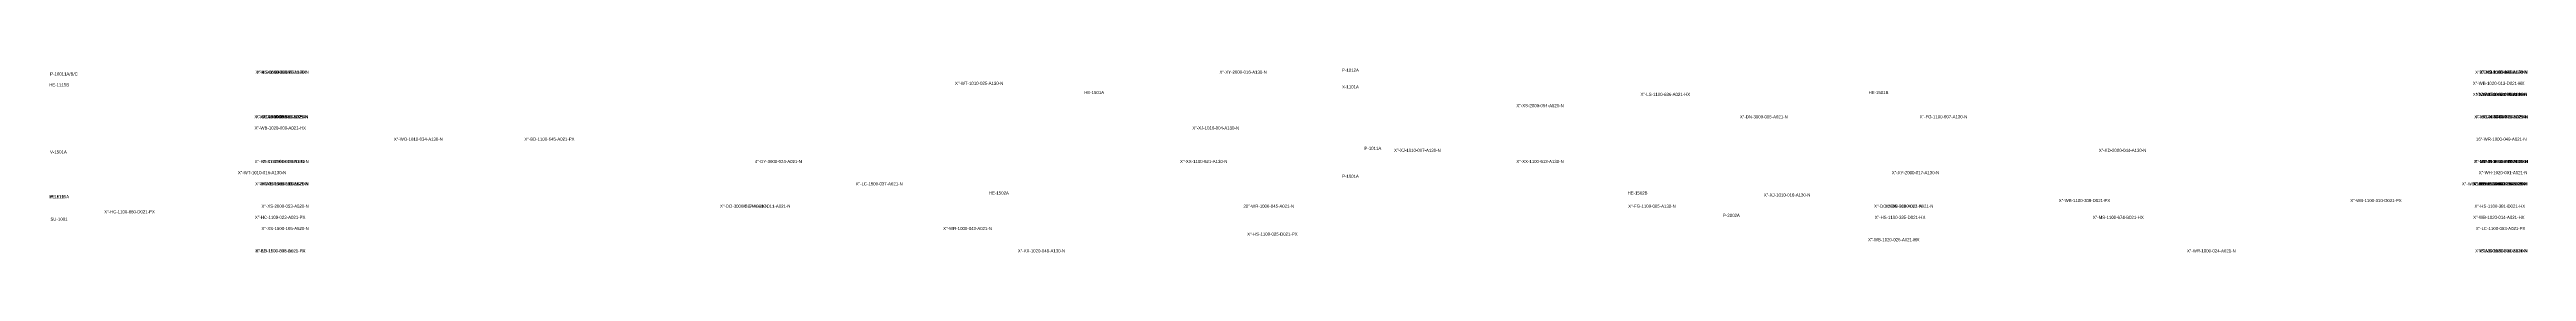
# Model space of a CAD drawing. Header units: metres. Extents: x 0 to 2536, y 0 to 1695.
# Drawn here: x 39 to 2022, y 856 to 1003 of the extents above; entities that cross this region are included whole.
import ezdxf

# ---------------------------------------------------------------- set-up
doc = ezdxf.new("R2010")
doc.units = ezdxf.units.M
doc.layers.add('REVIEW', color=1, linetype='Continuous')

msp = doc.modelspace()

# ---------------------------------------------------------------- texts
at = {"layer": 'REVIEW', "char_height": 2.5, "attachment_point": 1}
for s, insert in [('P-10011A/B/C', (39.37, 1000.28)), ('X"-HC-1500-005-D021-PX', (203.76, 1001.75)), ('X"-LS-0000-033-A021-HX', (204.7, 1001.75)), ('X"-XY-2000-007-A130-N', (208.58, 1001.75)), ('X"-WT-1010-025-A130-N', (763.86, 992.78)), ('X"-XY-2000-016-A130-N', (975.62, 1001.75)), ('P-1012A', (1073.76, 1003.34)), ('X"-WB-1020-013-D021-HX', (1979.12, 992.78)), ('X"-LC-1100-694-A021-PX', (1981.01, 1001.75)), ('X"-NG-1100-349-A130-N', (1984.58, 1001.83)), ('X"-XD-1500-101-A130-N', (1984.66, 1001.75)), ('X"-XY-2000-022-A130-N', (1984.89, 1001.75)), ('HE-1115B', (38.61, 991.48)), ('HE-1501A', (867.29, 985.4)), ('X-1101A', (1073.76, 989.88)), ('X"-XS-2000-054-A520-N', (1213.36, 974.83)), ('X"-LS-1100-636-A021-HX', (1312.66, 983.88)), ('HE-1501B', (1495.28, 985.4)), ('X"-WB-1020-072-D021-HX', (1979.12, 983.81)), ('X"-LS-1500-004-A021-HX', (1981.41, 983.88)), ('X"-WC-0000-029-A021-N', (1983.87, 983.88)), ('X"-WT-1010-075-A130-N', (1983.95, 983.81)), ('X"-MC-0000-046-B021-PX', (202.89, 965.92)), ('X"-WB-1020-009-A021-HX', (203.05, 956.89)), ('X"-LS-1500-002-A021-HX', (204.07, 965.92)), ('X"-DN-0000-036-A021-N', (207.48, 965.92)), ('X"-AI-0000-041-A021-N', (209.61, 965.92)), ('X"-XJ-1010-004-A130-N', (953.91, 956.89)), ('X"-DN-3000-005-A021-N', (1392.32, 965.86)), ('X"-FG-1100-007-A130-N', (1536.23, 965.92)), ('X"-MC-0000-047-B021-PX', (1980.23, 965.92)), ('X"-LS-1100-049-A021-HX', (1981.41, 965.92)), ('X"-DN-3000-009-A021-N', (1984.82, 965.92)), ('X"-AI-0000-015-A021-N', (1986.95, 965.92)), ('V-1501A', (39.26, 937.62)), ('X"-WO-1010-034-A130-N', (314.58, 947.92)), ('X"-BD-1100-645-A021-PX', (419.03, 947.97)), ('P-1011A', (1091.7, 940.54)), ('X"-XJ-1010-007-A130-N', (1115.39, 938.95)), ('X"-XD-2000-044-A130-N', (1679.63, 938.95)), ('16"-WR-1000-049-A021-N', (1981.58, 947.92)), ('X"-WT-1010-016-A130-N', (189.7, 921.01)), ('X"-HS-1100-014-D021-HX', (203.12, 930.02)), ('X"-XY-2000-008-A130-N', (208.58, 929.98)), ('4"-DY-3000-024-A021-N', (603.55, 929.98)), ('X"-XX-1100-621-A130-N', (944.02, 930.02)), ('P-1001A', (1073.76, 918.11)), ('X"-XX-1100-613-A130-N', (1213.31, 930.02)), ('X"-XY-2000-017-A130-N', (1513.9, 921.01)), ('X"-MC-1100-684-B021-PX', (1979.83, 929.98)), ('X"-HS-1100-021-D021-HX', (1980.46, 930.02)), ('X"-WH-1020-001-A021-N', (1983.87, 921.04)), ('X"-NG-1100-713-A130-N', (1984.58, 930.02)), ('X"-IN-0000-027-A021-N', (1986.71, 930.02)), ('X"-AI-0000-010-A021-N', (1986.95, 930.02)), ('HE-1115A', (38.61, 901.71)), ('P-1510', (39.37, 901.6)), ('X"-MC-1500-006-B021-PX', (203.52, 912.04)), ('X"-WR-1000-053-A021-N', (207.17, 912.04)), ('X"-XS-1500-104-A520-N', (208.58, 912.04)), ('X"-XS-2000-053-A520-N', (208.58, 894.09)), ('X"-DO-3000-017-A021-N', (575.7, 894.09)), ('X"-DN-3000-011-A021-N', (593.88, 894.09)), ('X"-LC-1500-037-A021-N', (684.3, 912.04)), ('HE-1502A', (791.03, 904.65)), ('20"-WR-1000-045-A021-N', (994.74, 894.09)), ('HE-1502B', (1302.39, 904.65)), ('X"-FG-1100-005-A130-N', (1302.85, 894.11)), ('X"-XJ-1010-010-A130-N', (1411.44, 903.06)), ('X"-DO-3000-018-A021-N', (1499.74, 894.09)), ('X"-DN-3000-012-A021-N', (1508.94, 894.09)), ('X"-WB-1100-309-D021-PX', (1647.62, 898.6)), ('X"-WB-1100-310-D021-PX', (1881.01, 898.6)), ('X"-WB-1020-038-A021-HX', (1970.39, 912.04)), ('X"-WB-1020-073-D021-HX', (1979.12, 912.04)), ('X"-WB-1100-061-D021-HX', (1979.52, 912.06)), ('X"-MC-1100-675-B021-PX', (1979.83, 912.04)), ('X"-HS-1100-381-D021-HX', (1980.46, 894.11)), ('X"-WR-1000-005-A021-N', (1983.48, 912.04)), ('X"-WT-1010-076-A130-N', (1983.95, 912.04)), ('X"-HO-1100-372-A021-N', (1984.58, 912.06)), ('X"-XY-2000-023-A130-N', (1984.89, 912.04)), ('SU-1001', (39.64, 883.63)), ('X"-HC-1100-660-D021-PX', (82.64, 889.61)), ('X"-HC-1100-023-A021-PX', (203.36, 885.13)), ('X"-XS-1500-105-A520-N', (208.58, 876.15)), ('X"-WR-1000-043-A021-N', (754.41, 876.15)), ('P-2002A', (1378.78, 886.71)), ('X"-HS-1100-335-D021-HX', (1500.22, 885.13)), ('X"-MS-1100-674-B021-HX', (1674.81, 885.12)), ('X"-WB-1020-014-A021-HX', (1979.36, 885.12)), ('X"-LC-1100-053-A021-PX', (1981.41, 876.16)), ('X"-BD-1100-506-D021-PX', (203.36, 858.2)), ('X"-LS-1500-003-A021-HX', (204.07, 858.2)), ('X"-XX-1020-048-A130-N', (814.14, 858.21)), ('X"-HS-1100-025-D021-PX', (997.78, 871.67)), ('X"-WB-1020-026-A021-HX', (1494.91, 867.18)), ('X"-WR-1000-024-A021-N', (1750.22, 858.21)), ('X"-SL-0000-003-A021-HX', (1981.01, 858.21)), ('X"-WH-1020-002-A021-N', (1983.87, 858.2)), ('X"-NG-1100-714-A130-N', (1984.58, 858.2))]:
    msp.add_mtext(s, dxfattribs=dict(at, insert=insert))

doc.saveas('drawing.dxf')
